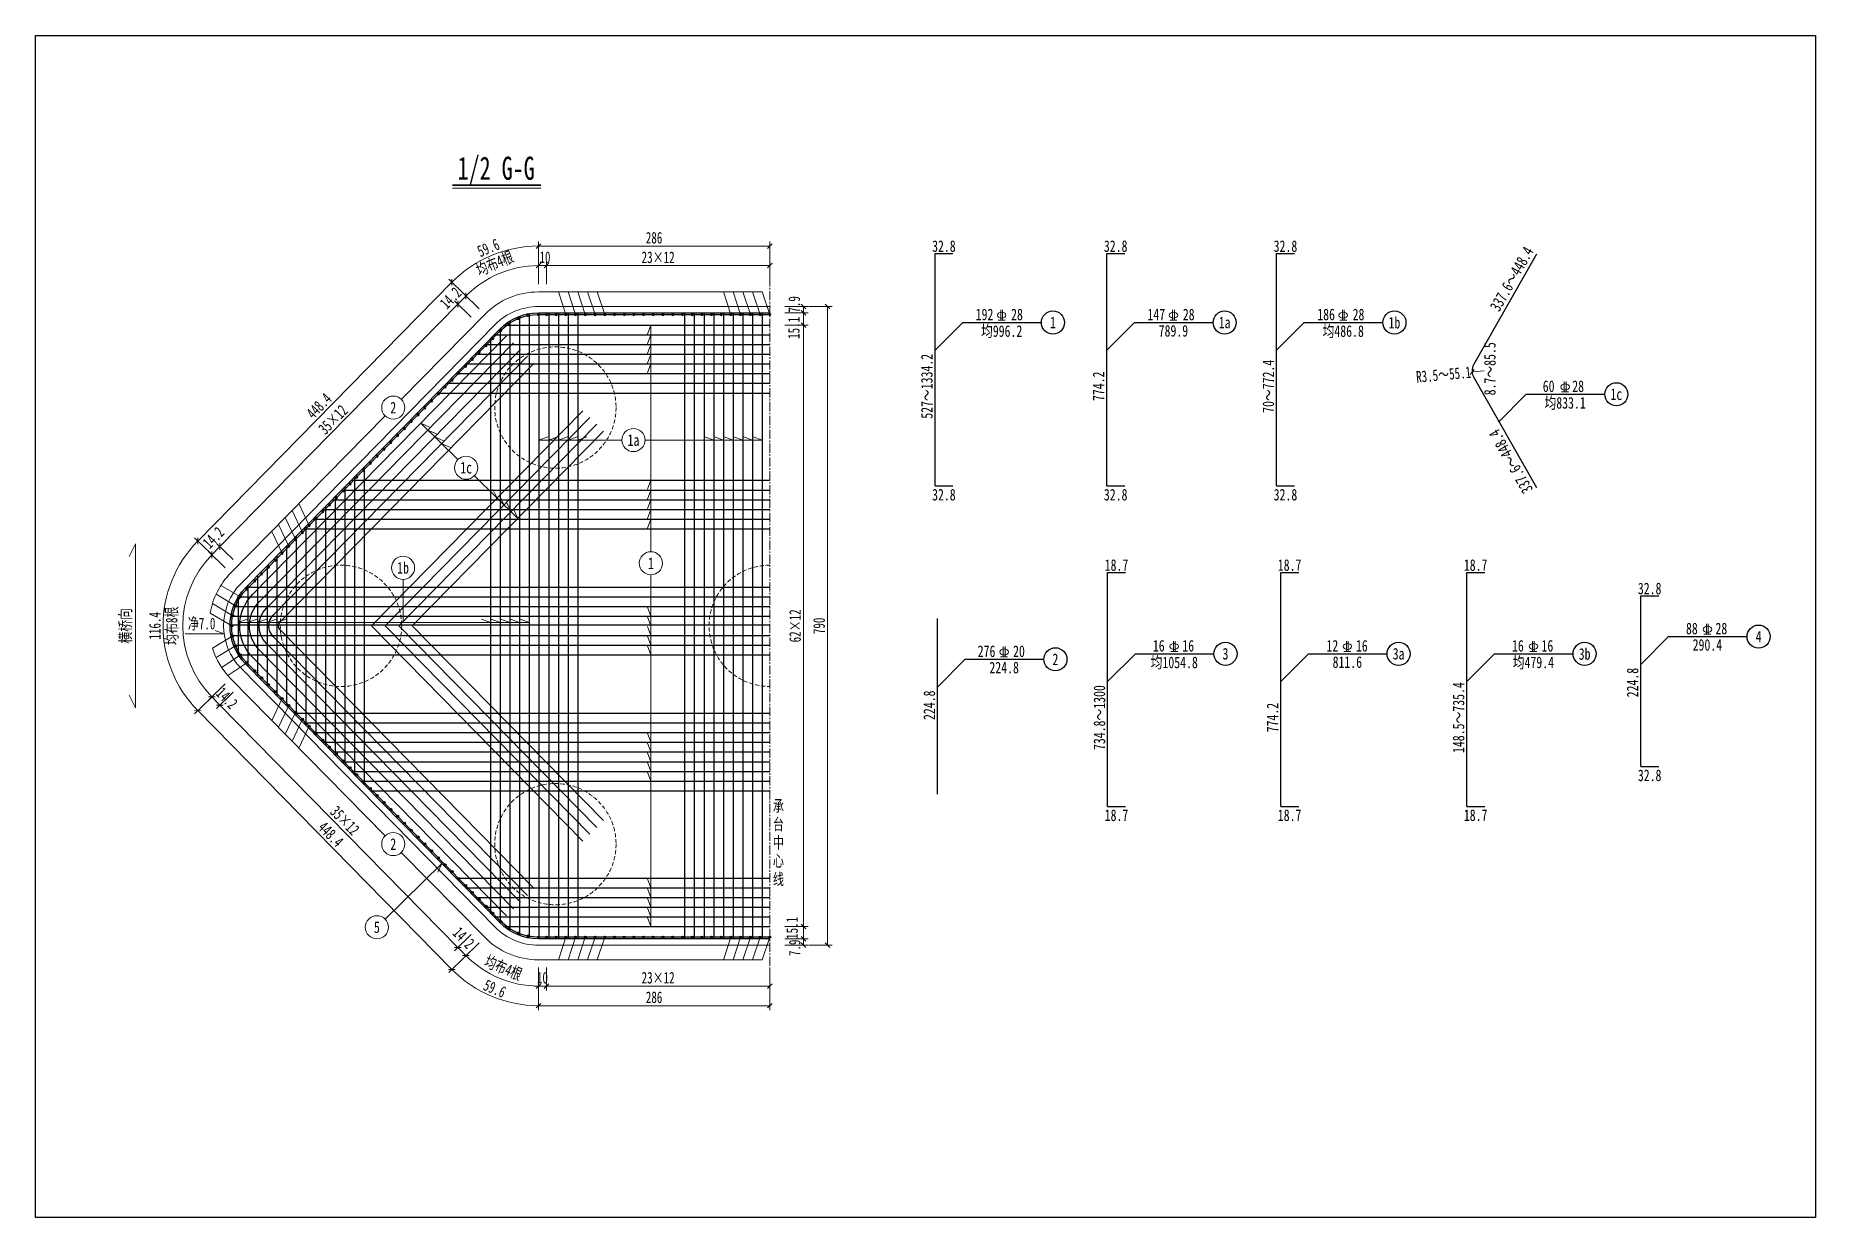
# Model space of a CAD drawing. Header units: millimetres. Extents: x 13990 to 22790, y 4334 to 8354.
# Drawn here: x 18390 to 20590, y 6892 to 8354 of the extents above; entities that cross this region are included whole.
import ezdxf
from ezdxf.enums import TextEntityAlignment as Align

# ---------------------------------------------------------------- set-up
doc = ezdxf.new("R2010")
doc.units = ezdxf.units.MM
doc.linetypes.add('CENTER2', pattern=[28.575, 19.05, -3.175, 3.175, -3.175])
doc.linetypes.add('DASHED', pattern=[0.75, 0.5, -0.25])
doc.layers.get('0').update_dxf_attribs({"lineweight": 15})
doc.layers.get('Defpoints').update_dxf_attribs({"color": 8})
for name, color, linetype, lineweight in [('中心线', 2, 'CENTER2', 15), ('尺寸标注', 4, 'Continuous', 13), ('文本', 7, 'Continuous', 15), ('标注', 4, 'Continuous', 13), ('标注线及字体', 2, 'Continuous', 15), ('细实线', 4, 'Continuous', 15), ('虚线', 7, 'DASHED', 15), ('钢筋', 1, 'Continuous', 30)]:
    doc.layers.add(name, color=color, linetype=linetype, lineweight=lineweight)
doc.styles.add('111', font='仿宋_GB2312.TTF', dxfattribs={"width": 0.7})
doc.styles.add('FS', font='', dxfattribs={"width": 0.75})
doc.styles.get('FS').set_extended_font_data('仿宋_GB2312')
doc.dimstyles.new('200', dxfattribs={"dimscale": 0, "dimtxt": 2.5, "dimasz": 1, "dimexe": 1, "dimexo": 1, "dimgap": 0.6, "dimtad": 1, "dimdec": 1, "dimdsep": 46, "dimtxsty": '111', "dimblk": 'OBLIQUE', "dimcen": 0, "dimclrd": 4, "dimclre": 4, "dimclrt": 4, "dimadec": 1, "dimazin": 2, "dimtfac": 1, "dimtdec": 0, "dimtix": 1, "dimtmove": 2, "dimatfit": 3, "dimfxl": 4, "dimfxlon": 1, "dimtolj": 1, "dimlwd": -1, "dimlwe": -1, "dimarcsym": 0})

msp = doc.modelspace()

# ---------------------------------------------------------------- texts
at = {"lineweight": 25, "style": 'FS', "width": 0.75}
for s, height, p in [('32.8', 14.286, (19512.69, 8093.24)), ('32.8', 14.286, (19725, 8093.24)), ('32.8', 14.286, (19934.87, 8093.24)), ('均996.2', 14.286, (19584.07, 7988.53)), ('1', 14.29, (19647.41, 7998.86)), ('789.9', 14.286, (19796.38, 7988.53)), ('1a', 14.286, (19859.72, 7998.86)), ('均486.8', 14.286, (20006.25, 7988.53)), ('1b', 14.286, (20069.59, 7998.86)), ('均833.1', 14.286, (20280.54, 7899.75)), ('1c', 14.286, (20343.89, 7910.09)), ('32.8', 14.286, (19512.69, 7785.84)), ('32.8', 14.286, (19725, 7785.84)), ('32.8', 14.286, (19934.87, 7785.84)), ('18.7', 14.286, (19726.01, 7698.78)), ('18.7', 14.286, (19940, 7698.78)), ('18.7', 14.286, (20169.96, 7698.78)), ('32.8', 14.286, (20385.05, 7669.84)), ('4', 14.29, (20519.77, 7610.39)), ('3', 14.29, (19860.73, 7589.1)), ('3a', 14.286, (20074.72, 7589.1)), ('3b', 14.286, (20304.67, 7589.1)), ('290.4', 14.286, (20456.43, 7600.05)), ('224.8', 14.286, (19587.15, 7571.99)), ('2', 14.29, (19650.49, 7582.32)), ('均1054.8', 14.286, (19797.39, 7578.77)), ('811.6', 14.286, (20011.38, 7578.77)), ('均479.4', 14.286, (20241.33, 7578.77)), ('32.8', 14.286, (20385.05, 7438.71)), ('18.7', 14.286, (19726.01, 7389.36)), ('18.7', 14.286, (19940, 7389.36)), ('18.7', 14.286, (20169.96, 7389.36))]:
    msp.add_text(s, height=height, dxfattribs=at).set_placement(p, align=Align.MIDDLE)
for s, height, rotation, p in [('337.6～448.4', 14.2857, 60.39555, (20214.57, 8052.74)), ('8.7～85.5', 14.286, 90, (20187.6, 7941.62)), ('527～1334.2', 14.286, 90, (19491.64, 7919.98)), ('70～772.4', 14.286, 90, (19913.83, 7919.98)), ('774.2', 14.286, 90, (19703.96, 7919.98)), ('337.6～448.4', 14.2857, 119.60445, (20213.49, 7827)), ('224.8', 14.286, 90, (20364, 7553.54)), ('734.8～1300', 14.286, 90, (19704.96, 7510.23)), ('148.5～735.4', 14.2857, 90, (20148.91, 7510.23)), ('224.8', 14.286, 90, (19494.72, 7525.48)), ('774.2', 14.286, 90, (19918.95, 7510.23))]:
    msp.add_text(s, height=height, rotation=rotation, dxfattribs=at).set_placement(p, align=Align.MIDDLE)
for s, p in [('192   28', (19551.98, 8001.72)), ('147   28', (19764.3, 8001.72)), ('186   28', (19974.17, 8001.72)), ('60   28', (20252.92, 7912.94)), ('88   28', (20429.94, 7613.25)), ('276   20', (19554.47, 7585.18)), ('16   16', (19770.97, 7591.96)), ('12   16', (19985.52, 7591.96)), ('16   16', (20214.92, 7591.96))]:
    msp.add_text(s, height=14.286, dxfattribs=at).set_placement(p)
at = {"layer": '文本', "color": 4, "style": 'FS', "width": 0.75}
for s, height, p in [('1c', 14.286, (18922.15, 7819.31)), ('5', 14.29, (18811.8, 7250.97))]:
    msp.add_text(s, height=height, dxfattribs=at).set_placement(p, align=Align.MIDDLE_CENTER)
at = {"layer": '标注线及字体', "color": 0, "style": '111', "width": 0.7}
msp.add_text('1/2 G-G', height=28.571, dxfattribs=at).set_placement((18959.19, 8187.39), align=Align.MIDDLE)

# ---------------------------------------------------------------- blocks, each defined once
blk = doc.blocks.new('三级钢')
at = {"color": 7, "lineweight": 18}
for p, q in [((-0.2, -1.13), (-0.2, 1.22)), ((0.2, -1.13), (0.2, 1.22)), ((-0.8, -1.13), (0.78, -1.13))]:
    blk.add_line(p, q, dxfattribs=at)
blk.add_ellipse((0, 0), major_axis=(0.966, 0), ratio=0.701732, dxfattribs=at)
blk = doc.blocks.new('gjdy')
at = {"lineweight": 25}
for p, q in [((0, 0), (6, 6)), ((6, 6), (23, 6))]:
    blk.add_line(p, q, dxfattribs=at)
blk.add_circle((25.5, 6), 2.5, dxfattribs=at)
at = {"xscale": 0.9600000000209548, "yscale": 0.9600000000209548, "zscale": 0.9600000000209548}
blk.add_blockref('三级钢', (14.42, 7.59), dxfattribs=at)
blk = doc.blocks.new('_Oblique')
at = {"color": 0, "linetype": 'ByBlock', "lineweight": -2}
blk.add_line((-0.5, -0.5), (0.5, 0.5), dxfattribs=at)
blk = doc.blocks.new('*D9')
at = {"color": 4}
for p in [(20180.7, 7939), (20165.6, 7937.7)]:
    blk.add_line(p, (20165.6, 7937.7), dxfattribs=at)
at = {"layer": 'Defpoints', "color": 0}
for p in [(20165.6, 7937.7), (20180.7, 7939)]:
    blk.add_point(p, dxfattribs=at)
at = {"color": 4, "xscale": 5.714285714285715, "yscale": 5.714285714285715, "zscale": 5.714285714285715, "rotation": 5.136005724224105}
blk.add_blockref('_Oblique', (20165.6, 7937.7), dxfattribs=at)
at = {"color": 4, "insert": (20130.3, 7934.5), "char_height": 14.286, "attachment_point": 5, "rotation": 5.136, "style": '111'}
blk.add_mtext('\\A1;R3.5～55.1', dxfattribs=at)
blk = doc.blocks.new('DJ 22')
at = {"layer": '钢筋'}
h = blk.add_hatch(color=256, dxfattribs=at)
h.dxf.hatch_style = 1
h.paths.add_polyline_path([(1.3, 0, 1), (-1.3, 0, 1)])
blk.add_circle((0, 0), 1.25, dxfattribs=at)
blk = doc.blocks.new('*D80')
at = {"color": 4}
for p, q in [((-276, 37.6), (-276, 66.2)), ((0, 37.6), (0, 66.2)), ((-276, 60.5), (0, 60.5))]:
    blk.add_line(p, q, dxfattribs=at)
at = {"layer": 'Defpoints', "color": 0}
for p in [(0, 60.5), (-276, 0), (0, 2.1)]:
    blk.add_point(p, dxfattribs=at)
at = {"color": 4, "xscale": 5.714285714285715, "yscale": 5.714285714285715, "zscale": 5.714285714285715, "rotation": 180}
blk.add_blockref('_Oblique', (-276, 60.5), dxfattribs=at)
at = {"color": 4, "xscale": 5.714285714285715, "yscale": 5.714285714285715, "zscale": 5.714285714285715}
blk.add_blockref('_Oblique', (0, 60.5), dxfattribs=at)
at = {"color": 4, "insert": (-138, 70.7), "char_height": 14.29, "attachment_point": 5, "style": '111'}
blk.add_mtext('\\A1;23×12', dxfattribs=at)
blk = doc.blocks.new('*D81')
at = {"color": 4}
for p, q in [((-286, 37.6), (-286, 66.2)), ((-276, 37.6), (-276, 66.2)), ((-276, 60.5), (-286, 60.5))]:
    blk.add_line(p, q, dxfattribs=at)
at = {"layer": 'Defpoints', "color": 0}
for p in [(-286, 60.5), (-276, 0), (-286, 0)]:
    blk.add_point(p, dxfattribs=at)
at = {"color": 4, "xscale": 5.714285714285715, "yscale": 5.714285714285715, "zscale": 5.714285714285715, "rotation": 180}
blk.add_blockref('_Oblique', (-286, 60.5), dxfattribs=at)
at = {"color": 4, "xscale": 5.714285714285715, "yscale": 5.714285714285715, "zscale": 5.714285714285715}
blk.add_blockref('_Oblique', (-276, 60.5), dxfattribs=at)
at = {"color": 4, "insert": (-277.9, 70.8), "char_height": 14.29, "attachment_point": 5, "style": '111'}
blk.add_mtext('\\A1;10', dxfattribs=at)
blk = doc.blocks.new('*D82')
at = {"color": 4}
for p, q in [((-286, 61.9), (-286, 90.4)), ((0, 61.9), (0, 90.4)), ((-286, 84.7), (0, 84.7))]:
    blk.add_line(p, q, dxfattribs=at)
at = {"layer": 'Defpoints', "color": 0}
for p in [(0, 84.7), (-286, 10), (0, 10)]:
    blk.add_point(p, dxfattribs=at)
at = {"color": 4, "xscale": 5.714285714285715, "yscale": 5.714285714285715, "zscale": 5.714285714285715, "rotation": 180}
blk.add_blockref('_Oblique', (-286, 84.7), dxfattribs=at)
at = {"color": 4, "xscale": 5.714285714285715, "yscale": 5.714285714285715, "zscale": 5.714285714285715}
blk.add_blockref('_Oblique', (0, 84.7), dxfattribs=at)
at = {"color": 4, "insert": (-143, 94.9), "char_height": 14.29, "attachment_point": 5, "style": '111'}
blk.add_mtext('\\A1;286', dxfattribs=at)
blk = doc.blocks.new('*D83')
at = {"color": 4}
for p, q in [((-286, 37.6), (-286, 66.2)), ((-359.2, 6.9), (-379.6, 26.9))]:
    blk.add_line(p, q, dxfattribs=at)
blk.add_arc((-286, -65), 125.5, 90, 135.5355, dxfattribs=at)
at = {"layer": 'Defpoints', "color": 0}
for p in [(-318.8, 56.1), (-286, 10), (-332.4, -19.5), (-286, -9.2), (-309.3, -42.1)]:
    blk.add_point(p, dxfattribs=at)
at = {"color": 4, "xscale": 5.714285714285715, "yscale": 5.714285714285715, "zscale": 5.714285714285715}
blk.add_blockref('_Oblique', (-286, 60.5), dxfattribs=at)
at = {"color": 4, "xscale": 5.714285714285715, "yscale": 5.714285714285715, "zscale": 5.714285714285715, "rotation": 225.5354589855622}
blk.add_blockref('_Oblique', (-375.6, 22.9), dxfattribs=at)
at = {"color": 4, "insert": (-339.6, 62.7), "char_height": 14.29, "attachment_point": 5, "rotation": 22.7677, "style": '111'}
blk.add_mtext('均布4根', dxfattribs=at)
blk = doc.blocks.new('*D84')
at = {"color": 4}
for p, q in [((-286, 61.9), (-286, 90.4)), ((-376.6, 23.9), (-396.9, 43.9))]:
    blk.add_line(p, q, dxfattribs=at)
blk.add_arc((-286, -65), 149.8, 90, 135.5355, dxfattribs=at)
at = {"layer": 'Defpoints', "color": 0}
for p in [(-286.7, 84.7), (-286, 10), (-332.4, -19.5), (-286, -9.2), (-309.3, -42.1)]:
    blk.add_point(p, dxfattribs=at)
at = {"color": 4, "xscale": 5.714285714285715, "yscale": 5.714285714285715, "zscale": 5.714285714285715}
blk.add_blockref('_Oblique', (-286, 84.7), dxfattribs=at)
at = {"color": 4, "xscale": 5.714285714285715, "yscale": 5.714285714285715, "zscale": 5.714285714285715, "rotation": 225.5354589855622}
blk.add_blockref('_Oblique', (-392.9, 39.9), dxfattribs=at)
at = {"color": 4, "insert": (-347.9, 82.5), "char_height": 14.29, "attachment_point": 5, "rotation": 22.7677, "style": '111'}
blk.add_mtext('59.6', dxfattribs=at)
blk = doc.blocks.new('*D85')
at = {"color": 4}
for p, q in [((-375.6, 22.9), (-385.5, 12.8)), ((-359.2, 6.9), (-379.6, 26.9)), ((-369.2, -3.2), (-389.6, 16.8))]:
    blk.add_line(p, q, dxfattribs=at)
at = {"layer": 'Defpoints', "color": 0}
for p in [(-385.5, 12.8), (-332.4, -19.5), (-342.3, -29.6)]:
    blk.add_point(p, dxfattribs=at)
at = {"color": 4, "xscale": 5.714285714285715, "yscale": 5.714285714285715, "zscale": 5.714285714285715}
for p, rotation in [((-375.6, 22.9), 45.53545898556084), ((-385.5, 12.8), 225.5354589855608)]:
    blk.add_blockref('_Oblique', p, dxfattribs=dict(at, rotation=rotation))
at = {"color": 4, "insert": (-394.4, 20.5), "char_height": 14.29, "attachment_point": 5, "rotation": 45.5355, "style": '111'}
blk.add_mtext('\\A1;14.2', dxfattribs=at)
blk = doc.blocks.new('*D86')
at = {"color": 4}
for p, q in [((-663.4, -303), (-683.8, -283)), ((-673.3, -313.1), (-693.7, -293.1)), ((-679.7, -287), (-689.6, -297.1))]:
    blk.add_line(p, q, dxfattribs=at)
at = {"layer": 'Defpoints', "color": 0}
for p in [(-689.6, -297.1), (-636.5, -329.4), (-646.5, -339.5)]:
    blk.add_point(p, dxfattribs=at)
at = {"color": 4, "xscale": 5.714285714285715, "yscale": 5.714285714285715, "zscale": 5.714285714285715}
for p, rotation in [((-679.7, -287), 45.53545898556084), ((-689.6, -297.1), 225.5354589855608)]:
    blk.add_blockref('_Oblique', p, dxfattribs=dict(at, rotation=rotation))
at = {"color": 4, "insert": (-687.7, -275.9), "char_height": 14.29, "attachment_point": 5, "rotation": 45.5355, "style": '111'}
blk.add_mtext('\\A1;14.2', dxfattribs=at)
blk = doc.blocks.new('*D87')
at = {"color": 4}
for p, q in [((-679.7, -287), (-385.5, 12.8)), ((-369.2, -3.2), (-389.6, 16.8)), ((-663.4, -303), (-683.8, -283))]:
    blk.add_line(p, q, dxfattribs=at)
at = {"layer": 'Defpoints', "color": 0}
for p in [(-385.5, 12.8), (-342.3, -29.6), (-636.5, -329.4)]:
    blk.add_point(p, dxfattribs=at)
at = {"color": 4, "xscale": 5.714285714285715, "yscale": 5.714285714285715, "zscale": 5.714285714285715}
for p, rotation in [((-385.5, 12.8), 45.53545898556116), ((-679.7, -287), 225.5354589855611)]:
    blk.add_blockref('_Oblique', p, dxfattribs=dict(at, rotation=rotation))
at = {"color": 4, "insert": (-539.9, -129.9), "char_height": 14.29, "attachment_point": 5, "rotation": 45.5355, "style": '111'}
blk.add_mtext('\\A1;35×12', dxfattribs=at)
blk = doc.blocks.new('*D88')
at = {"color": 4}
for p, q in [((-392.9, 39.9), (-706.9, -280.1)), ((-376.6, 23.9), (-396.9, 43.9)), ((-690.6, -296.1), (-711, -276.1))]:
    blk.add_line(p, q, dxfattribs=at)
at = {"layer": 'Defpoints', "color": 0}
for p in [(-339.5, -12.5), (-706.9, -280.1), (-653.6, -332.5)]:
    blk.add_point(p, dxfattribs=at)
at = {"color": 4, "xscale": 5.714285714285715, "yscale": 5.714285714285715, "zscale": 5.714285714285715}
for p, rotation in [((-392.9, 39.9), 45.53545898556391), ((-706.9, -280.1), 225.5354589855639)]:
    blk.add_blockref('_Oblique', p, dxfattribs=dict(at, rotation=rotation))
at = {"color": 4, "insert": (-557.2, -113), "char_height": 14.29, "attachment_point": 5, "rotation": 45.5355, "style": '111'}
blk.add_mtext('\\A1;448.4', dxfattribs=at)
blk = doc.blocks.new('*D89')
at = {"color": 4}
for p, q in [((-673.3, -313.1), (-693.7, -293.1)), ((-673.3, -456.9), (-693.7, -476.9))]:
    blk.add_line(p, q, dxfattribs=at)
blk.add_arc((-600.1, -385), 125.5, 135.5355, 224.4645, dxfattribs=at)
at = {"layer": 'Defpoints', "color": 0}
for p in [(-653.6, -332.5), (-721.4, -352.9), (-633.2, -352.5), (-633.2, -417.6), (-653.6, -437.6)]:
    blk.add_point(p, dxfattribs=at)
at = {"color": 4, "xscale": 5.714285714285715, "yscale": 5.714285714285715, "zscale": 5.714285714285715}
for p, rotation in [((-689.6, -297.1), 45.53545898556308), ((-689.6, -472.9), 314.4645410144369)]:
    blk.add_blockref('_Oblique', p, dxfattribs=dict(at, rotation=rotation))
at = {"color": 4, "insert": (-738.6, -385), "char_height": 14.286, "attachment_point": 5, "rotation": 90, "style": '111'}
blk.add_mtext('\\fFangSong_GB2312|b0|i0|c134|p49;均布8根', dxfattribs=at)
blk = doc.blocks.new('*D90')
at = {"color": 4}
for p, q in [((-690.6, -296.1), (-711, -276.1)), ((-690.6, -473.9), (-711, -493.9))]:
    blk.add_line(p, q, dxfattribs=at)
blk.add_arc((-600.1, -385), 149.8, 135.5355, 224.4645, dxfattribs=at)
at = {"layer": 'Defpoints', "color": 0}
for p in [(-744.8, -346.7), (-653.6, -332.5), (-633.2, -352.5), (-633.2, -417.6), (-653.6, -437.6)]:
    blk.add_point(p, dxfattribs=at)
at = {"color": 4, "xscale": 5.714285714285715, "yscale": 5.714285714285715, "zscale": 5.714285714285715}
for p, rotation in [((-706.9, -280.1), 45.53545898556308), ((-706.9, -489.9), 314.4645410144369)]:
    blk.add_blockref('_Oblique', p, dxfattribs=dict(at, rotation=rotation))
at = {"color": 4, "insert": (-760, -385), "char_height": 14.29, "attachment_point": 5, "rotation": 90, "style": '111'}
blk.add_mtext('116.4', dxfattribs=at)
blk = doc.blocks.new('*D91')
at = {"color": 4}
for p, q in [((-276, -807.7), (-276, -836.2)), ((0, -807.7), (0, -836.2)), ((-276, -830.5), (0, -830.5))]:
    blk.add_line(p, q, dxfattribs=at)
at = {"layer": 'Defpoints', "color": 0}
for p in [(-276, -770.1), (0, -772.1), (0, -830.5)]:
    blk.add_point(p, dxfattribs=at)
at = {"color": 4, "xscale": 5.714285714285715, "yscale": 5.714285714285715, "zscale": 5.714285714285715, "rotation": 180}
blk.add_blockref('_Oblique', (-276, -830.5), dxfattribs=at)
at = {"color": 4, "xscale": 5.714285714285715, "yscale": 5.714285714285715, "zscale": 5.714285714285715}
blk.add_blockref('_Oblique', (0, -830.5), dxfattribs=at)
at = {"color": 4, "insert": (-138, -820.3), "char_height": 14.29, "attachment_point": 5, "style": '111'}
blk.add_mtext('\\A1;23×12', dxfattribs=at)
blk = doc.blocks.new('*D92')
at = {"color": 4}
for p, q in [((-286, -807.7), (-286, -836.2)), ((-276, -807.7), (-276, -836.2)), ((-286, -830.5), (-291.7, -830.5)), ((-276, -830.5), (-286, -830.5)), ((-276, -830.5), (-270.3, -830.5))]:
    blk.add_line(p, q, dxfattribs=at)
at = {"layer": 'Defpoints', "color": 0}
for p in [(-286, -770.1), (-276, -770.1), (-286, -830.5)]:
    blk.add_point(p, dxfattribs=at)
at = {"color": 4, "xscale": 5.714285714285715, "yscale": 5.714285714285715, "zscale": 5.714285714285715}
blk.add_blockref('_Oblique', (-286, -830.5), dxfattribs=at)
at = {"color": 4, "xscale": 5.714285714285715, "yscale": 5.714285714285715, "zscale": 5.714285714285715, "rotation": 180}
blk.add_blockref('_Oblique', (-276, -830.5), dxfattribs=at)
at = {"color": 4, "insert": (-281, -820.3), "char_height": 14.29, "attachment_point": 5, "style": '111'}
blk.add_mtext('\\A1;10', dxfattribs=at)
blk = doc.blocks.new('*D93')
at = {"color": 4}
for p, q in [((-286, -831.9), (-286, -860.5)), ((0, -831.9), (0, -860.5)), ((-286, -854.8), (0, -854.8))]:
    blk.add_line(p, q, dxfattribs=at)
at = {"layer": 'Defpoints', "color": 0}
for p in [(-286, -780), (0, -780), (0, -854.8)]:
    blk.add_point(p, dxfattribs=at)
at = {"color": 4, "xscale": 5.714285714285715, "yscale": 5.714285714285715, "zscale": 5.714285714285715, "rotation": 180}
blk.add_blockref('_Oblique', (-286, -854.8), dxfattribs=at)
at = {"color": 4, "xscale": 5.714285714285715, "yscale": 5.714285714285715, "zscale": 5.714285714285715}
blk.add_blockref('_Oblique', (0, -854.8), dxfattribs=at)
at = {"color": 4, "insert": (-143, -844.5), "char_height": 14.29, "attachment_point": 5, "style": '111'}
blk.add_mtext('\\A1;286', dxfattribs=at)
blk = doc.blocks.new('*D94')
at = {"color": 4}
for p, q in [((-359.2, -776.9), (-379.6, -796.9)), ((-286, -807.7), (-286, -836.2))]:
    blk.add_line(p, q, dxfattribs=at)
blk.add_arc((-286, -705), 125.5, 224.4645, 270, dxfattribs=at)
at = {"layer": 'Defpoints', "color": 0}
for p in [(-309.3, -727.9), (-332.4, -750.6), (-286, -760.9), (-286, -780), (-318.8, -826.2)]:
    blk.add_point(p, dxfattribs=at)
at = {"color": 4, "xscale": 5.714285714285715, "yscale": 5.714285714285715, "zscale": 5.714285714285715, "rotation": 134.4645410144378}
blk.add_blockref('_Oblique', (-375.6, -792.9), dxfattribs=at)
at = {"color": 4, "xscale": 5.714285714285715, "yscale": 5.714285714285715, "zscale": 5.714285714285715}
blk.add_blockref('_Oblique', (-286, -830.5), dxfattribs=at)
at = {"color": 4, "insert": (-329.5, -808.7), "char_height": 14.29, "attachment_point": 5, "rotation": 337.2323, "style": '111'}
blk.add_mtext('均布4根', dxfattribs=at)
blk = doc.blocks.new('*D95')
at = {"color": 4}
for p, q in [((-376.6, -793.9), (-396.9, -813.9)), ((-286, -831.9), (-286, -860.5))]:
    blk.add_line(p, q, dxfattribs=at)
blk.add_arc((-286, -705), 149.8, 224.4645, 270, dxfattribs=at)
at = {"layer": 'Defpoints', "color": 0}
for p in [(-309.3, -727.9), (-332.4, -750.6), (-286, -760.9), (-286, -780), (-286.7, -854.8)]:
    blk.add_point(p, dxfattribs=at)
at = {"color": 4, "xscale": 5.714285714285715, "yscale": 5.714285714285715, "zscale": 5.714285714285715, "rotation": 134.4645410144378}
blk.add_blockref('_Oblique', (-392.9, -809.9), dxfattribs=at)
at = {"color": 4, "xscale": 5.714285714285715, "yscale": 5.714285714285715, "zscale": 5.714285714285715}
blk.add_blockref('_Oblique', (-286, -854.8), dxfattribs=at)
at = {"color": 4, "insert": (-340, -833.7), "char_height": 14.29, "attachment_point": 5, "rotation": 337.2323, "style": '111'}
blk.add_mtext('59.6', dxfattribs=at)
blk = doc.blocks.new('*D96')
at = {"color": 4}
for p, q in [((-369.2, -766.8), (-389.6, -786.8)), ((-375.6, -792.9), (-385.5, -782.8)), ((-359.2, -776.9), (-379.6, -796.9))]:
    blk.add_line(p, q, dxfattribs=at)
at = {"layer": 'Defpoints', "color": 0}
for p in [(-342.3, -740.4), (-332.4, -750.6), (-385.5, -782.8)]:
    blk.add_point(p, dxfattribs=at)
at = {"color": 4, "xscale": 5.714285714285715, "yscale": 5.714285714285715, "zscale": 5.714285714285715}
for p, rotation in [((-385.5, -782.8), 134.4645410144392), ((-375.6, -792.9), 314.4645410144391)]:
    blk.add_blockref('_Oblique', p, dxfattribs=dict(at, rotation=rotation))
at = {"color": 4, "insert": (-378.4, -770.9), "char_height": 14.29, "attachment_point": 5, "rotation": 314.4645, "style": '111'}
blk.add_mtext('\\A1;14.2', dxfattribs=at)
blk = doc.blocks.new('*D97')
at = {"color": 4}
for p, q in [((-673.3, -456.9), (-693.7, -476.9)), ((-679.7, -483.1), (-689.6, -472.9)), ((-663.4, -467.1), (-683.8, -487.1))]:
    blk.add_line(p, q, dxfattribs=at)
at = {"layer": 'Defpoints', "color": 0}
for p in [(-646.5, -430.6), (-636.5, -440.7), (-689.6, -472.9)]:
    blk.add_point(p, dxfattribs=at)
at = {"color": 4, "xscale": 5.714285714285715, "yscale": 5.714285714285715, "zscale": 5.714285714285715}
for p, rotation in [((-689.6, -472.9), 134.4645410144392), ((-679.7, -483.1), 314.4645410144391)]:
    blk.add_blockref('_Oblique', p, dxfattribs=dict(at, rotation=rotation))
at = {"color": 4, "insert": (-671, -474.5), "char_height": 14.29, "attachment_point": 5, "rotation": 314.4645, "style": '111'}
blk.add_mtext('\\A1;14.2', dxfattribs=at)
blk = doc.blocks.new('*D98')
at = {"color": 4}
for p, q in [((-663.4, -467.1), (-683.8, -487.1)), ((-679.7, -483.1), (-385.5, -782.8)), ((-369.2, -766.8), (-389.6, -786.8))]:
    blk.add_line(p, q, dxfattribs=at)
at = {"layer": 'Defpoints', "color": 0}
for p in [(-636.5, -440.7), (-342.3, -740.4), (-385.5, -782.8)]:
    blk.add_point(p, dxfattribs=at)
at = {"color": 4, "xscale": 5.714285714285715, "yscale": 5.714285714285715, "zscale": 5.714285714285715}
for p, rotation in [((-679.7, -483.1), 134.4645410144389), ((-385.5, -782.8), 314.4645410144389)]:
    blk.add_blockref('_Oblique', p, dxfattribs=dict(at, rotation=rotation))
at = {"color": 4, "insert": (-525.3, -625.8), "char_height": 14.29, "attachment_point": 5, "rotation": 314.4645, "style": '111'}
blk.add_mtext('\\A1;35×12', dxfattribs=at)
blk = doc.blocks.new('*D99')
at = {"color": 4}
for p, q in [((-690.6, -473.9), (-711, -493.9)), ((-392.9, -809.9), (-706.9, -489.9)), ((-376.6, -793.9), (-396.9, -813.9))]:
    blk.add_line(p, q, dxfattribs=at)
at = {"layer": 'Defpoints', "color": 0}
for p in [(-653.6, -437.6), (-706.9, -489.9), (-339.5, -757.6)]:
    blk.add_point(p, dxfattribs=at)
at = {"color": 4, "xscale": 5.714285714285715, "yscale": 5.714285714285715, "zscale": 5.714285714285715}
for p, rotation in [((-706.9, -489.9), 134.4645410144361), ((-392.9, -809.9), 314.4645410144361)]:
    blk.add_blockref('_Oblique', p, dxfattribs=dict(at, rotation=rotation))
at = {"color": 4, "insert": (-542.6, -642.8), "char_height": 14.29, "attachment_point": 5, "rotation": 314.4645, "style": '111'}
blk.add_mtext('\\A1;448.4', dxfattribs=at)
blk = doc.blocks.new('面层')
at = {"layer": '尺寸标注'}
for centre in [(-159.2, -157.3), (-444, -315.3), (-137.7, -309.7)]:
    blk.add_circle(centre, 14.3, dxfattribs=at)
at = {"layer": '标注'}
for p, q in [((-137.7, -15.1), (-141.9, -26.2)), ((-137.7, -27.1), (-141.9, -38.2)), ((-137.7, -39.1), (-141.9, -50.2)), ((-137.7, -51.1), (-141.9, -62.2)), ((-137.7, -63.1), (-141.9, -74.2)), ((-276, -157.3), (-264.9, -153.2)), ((-264, -157.3), (-252.9, -153.2)), ((-252, -157.3), (-240.9, -153.2)), ((-240, -157.3), (-228.9, -153.2)), ((-228, -157.3), (-216.9, -153.2)), ((-60, -157.3), (-71.1, -153.2)), ((-48, -157.3), (-59.1, -153.2)), ((-36, -157.3), (-47.1, -153.2)), ((-24, -157.3), (-35.1, -153.2)), ((-12, -157.3), (-23.1, -153.2)), ((0, -157.3), (-11.1, -153.2)), ((-137.7, -207.1), (-141.9, -218.2)), ((-137.7, -219.1), (-141.9, -230.2)), ((-137.7, -231.1), (-141.9, -242.2)), ((-137.7, -243.1), (-141.9, -254.2)), ((-137.7, -255.1), (-141.9, -266.2)), ((-137.7, -375.1), (-141.9, -364)), ((-648, -382.8), (-636.9, -378.7)), ((-636, -382.8), (-624.9, -378.7)), ((-624, -382.8), (-612.9, -378.7)), ((-612, -382.8), (-600.9, -378.7)), ((-600, -382.8), (-588.9, -378.7)), ((-336, -382.8), (-347.1, -378.7)), ((-324, -382.8), (-335.1, -378.7)), ((-312, -382.8), (-323.1, -378.7)), ((-300, -382.8), (-311.1, -378.7)), ((-288, -382.8), (-299.1, -378.7)), ((-137.7, -387.1), (-141.9, -376)), ((-137.7, -399.1), (-141.9, -388)), ((-137.7, -411.1), (-141.9, -400)), ((-137.7, -423.1), (-141.9, -412)), ((-137.7, -531.1), (-141.9, -520)), ((-137.7, -543.1), (-141.9, -532)), ((-137.7, -555.1), (-141.9, -544)), ((-137.7, -567.1), (-141.9, -556)), ((-137.7, -579.1), (-141.9, -568)), ((-137.7, -711.1), (-141.9, -700)), ((-137.7, -723.1), (-141.9, -712)), ((-137.7, -735.1), (-141.9, -724)), ((-137.7, -747.1), (-141.9, -736)), ((-137.7, -759.1), (-141.9, -748))]:
    blk.add_line(p, q, dxfattribs=at)
at = {"layer": '细实线'}
for p, q in [((-137.7, -15.1), (-137.7, -295.4)), ((-173.5, -157.3), (-276, -157.3)), ((0, -157.3), (-144.9, -157.3)), ((-444, -382.8), (-444, -329.6)), ((-137.7, -323.9), (-137.7, -759.1)), ((-288, -382.8), (-648, -382.8))]:
    blk.add_line(p, q, dxfattribs=at)
at = {"layer": '钢筋'}
for p, q in [((-276, 0), (-276, -774.2)), ((-264, 0), (-264, -774.2)), ((-252, 0), (-252, -774.2)), ((-240, 0), (-240, -774.2)), ((-228, 0), (-228, -774.2)), ((-96, 0), (-96, -774.2)), ((-84, 0), (-84, -774.2)), ((-72, 0), (-72, -774.2)), ((-60, 0), (-60, -774.2)), ((-48, 0), (-48, -774.2)), ((-36, 0), (-36, -774.2)), ((-24, 0), (-24, -774.2)), ((-12, 0), (-12, -774.2)), ((0, 0), (0, -774.2)), ((-324, -19.5), (-324, -754.6)), ((-319.7, -15.1), (9.3, -15.1)), ((-312, -10), (-312, -764.1)), ((-300, -4.2), (-300, -770)), ((-288, -1), (-288, -773.2)), ((-343.2, -39.1), (9.3, -39.1)), ((-336, -31.7), (-336, -742.4)), ((-331.4, -27.1), (9.3, -27.1)), ((-366.8, -63.1), (9.3, -63.1)), ((-355, -51.1), (9.3, -51.1)), ((-390.3, -87.1), (9.3, -87.1)), ((-378.5, -75.1), (9.3, -75.1)), ((-402.1, -99.1), (9.3, -99.1)), ((-492, -190.7), (-492, -583.5)), ((-519.9, -219.1), (9.3, -219.1)), ((-516, -215.1), (-516, -559)), ((-508.1, -207.1), (9.3, -207.1)), ((-504, -202.9), (-504, -571.3)), ((-540, -239.6), (-540, -534.6)), ((-531.7, -231.1), (9.3, -231.1)), ((-528, -227.4), (-528, -546.8)), ((-555.2, -255.1), (9.3, -255.1)), ((-552, -251.8), (-552, -522.4)), ((-543.4, -243.1), (9.3, -243.1)), ((-576, -276.3), (-576, -497.9)), ((-567, -267.1), (9.3, -267.1)), ((-564, -264), (-564, -510.1)), ((-600, -300.7), (-600, -473.4)), ((-588, -288.5), (-588, -485.7)), ((-624, -325.2), (-624, -449)), ((-612, -312.9), (-612, -461.2)), ((-649, -351.1), (9.3, -351.1)), ((-637.7, -339.1), (9.3, -339.1)), ((-636, -337.4), (-636, -436.8)), ((-654.4, -363.1), (9.3, -363.1)), ((-648, -352.1), (-648, -424.5)), ((-657.8, -385.8), (9.3, -385.8)), ((-657.2, -375.1), (9.3, -375.1)), ((-656.2, -399.1), (9.3, -399.1)), ((-652.3, -411.1), (9.3, -411.1)), ((-645.6, -423.1), (9.3, -423.1)), ((-578.8, -495.1), (9.3, -495.1)), ((-567, -507.1), (9.3, -507.1)), ((-555.2, -519.1), (9.3, -519.1)), ((-543.4, -531.1), (9.3, -531.1)), ((-529, -543.1), (9.3, -543.1)), ((-519.9, -555.1), (9.3, -555.1)), ((-508.1, -567.1), (9.3, -567.1)), ((-496.3, -579.1), (9.3, -579.1)), ((-484.5, -591.1), (9.3, -591.1)), ((-378.5, -699.1), (9.3, -699.1)), ((-366.8, -711.1), (9.3, -711.1)), ((-355, -723.1), (9.3, -723.1)), ((-343.2, -735.1), (9.3, -735.1)), ((-331.4, -747.1), (9.3, -747.1)), ((-319.7, -759.1), (9.3, -759.1))]:
    blk.add_line(p, q, dxfattribs=at)
at = {"layer": '文本', "color": 4, "style": 'FS', "width": 0.75}
for s, height, p in [('1a', 14.29, (-159.2, -157.3)), ('1b', 14.29, (-444, -315.3)), ('1', 14.3, (-137.7, -309.7))]:
    blk.add_text(s, height=height, dxfattribs=at).set_placement(p, align=Align.MIDDLE_CENTER)
blk = doc.blocks.new('*D65')
at = {"color": 4}
for p, q in [((19316.2, 8018.7), (19344.8, 8018.7)), ((19316.2, 8010.8), (19344.8, 8010.8)), ((19339.1, 8018.7), (19339.1, 8010.8))]:
    blk.add_line(p, q, dxfattribs=at)
at = {"layer": 'Defpoints', "color": 0}
for p in [(19297.4, 8018.7), (19297.4, 8010.8), (19339.1, 8010.8)]:
    blk.add_point(p, dxfattribs=at)
at = {"color": 4, "xscale": 5.714285714285715, "yscale": 5.714285714285715, "zscale": 5.714285714285715}
for p, rotation in [((19339.1, 8018.7), 90), ((19339.1, 8010.8), 270)]:
    blk.add_blockref('_Oblique', p, dxfattribs=dict(at, rotation=rotation))
at = {"color": 4, "insert": (19327.7, 8021.3), "char_height": 14.29, "attachment_point": 5, "rotation": 90, "style": '111'}
blk.add_mtext('\\A1;7.9', dxfattribs=at)
blk = doc.blocks.new('*D66')
at = {"color": 4}
for p, q in [((19316.2, 8010.8), (19344.8, 8010.8)), ((19339.1, 8010.8), (19339.1, 7995.7)), ((19316.2, 7995.7), (19344.8, 7995.7))]:
    blk.add_line(p, q, dxfattribs=at)
at = {"layer": 'Defpoints', "color": 0}
for p in [(19297.4, 8010.8), (19297.4, 7995.7), (19339.1, 7995.7)]:
    blk.add_point(p, dxfattribs=at)
at = {"color": 4, "xscale": 5.714285714285715, "yscale": 5.714285714285715, "zscale": 5.714285714285715}
for p, rotation in [((19339.1, 8010.8), 90), ((19339.1, 7995.7), 270)]:
    blk.add_blockref('_Oblique', p, dxfattribs=dict(at, rotation=rotation))
at = {"color": 4, "insert": (19327.3, 7992.2), "char_height": 14.29, "attachment_point": 5, "rotation": 90, "style": '111'}
blk.add_mtext('\\A1;15.1', dxfattribs=at)
blk = doc.blocks.new('*D67')
at = {"color": 4}
for p, q in [((19316.2, 7995.7), (19344.8, 7995.7)), ((19339.1, 7995.7), (19339.1, 7251.7)), ((19316.2, 7251.7), (19344.8, 7251.7))]:
    blk.add_line(p, q, dxfattribs=at)
at = {"layer": 'Defpoints', "color": 0}
for p in [(19297.4, 7995.7), (19297.4, 7251.7), (19339.1, 7251.7)]:
    blk.add_point(p, dxfattribs=at)
at = {"color": 4, "xscale": 5.714285714285715, "yscale": 5.714285714285715, "zscale": 5.714285714285715}
for p, rotation in [((19339.1, 7995.7), 90), ((19339.1, 7251.7), 270)]:
    blk.add_blockref('_Oblique', p, dxfattribs=dict(at, rotation=rotation))
at = {"color": 4, "insert": (19328.8, 7623.7), "char_height": 14.29, "attachment_point": 5, "rotation": 90, "style": '111'}
blk.add_mtext('\\A1;62×12', dxfattribs=at)
blk = doc.blocks.new('*D68')
at = {"color": 4}
for p, q in [((19345.8, 8018.7), (19374.4, 8018.7)), ((19368.7, 7228.7), (19368.7, 8018.7)), ((19345.8, 7228.7), (19374.4, 7228.7))]:
    blk.add_line(p, q, dxfattribs=at)
at = {"layer": 'Defpoints', "color": 0}
for p in [(19297.4, 8018.7), (19368.7, 8018.7), (19297.4, 7228.7)]:
    blk.add_point(p, dxfattribs=at)
at = {"color": 4, "xscale": 5.714285714285715, "yscale": 5.714285714285715, "zscale": 5.714285714285715}
for p, rotation in [((19368.7, 8018.7), 90), ((19368.7, 7228.7), 270)]:
    blk.add_blockref('_Oblique', p, dxfattribs=dict(at, rotation=rotation))
at = {"color": 4, "insert": (19358.5, 7623.7), "char_height": 14.29, "attachment_point": 5, "rotation": 90, "style": '111'}
blk.add_mtext('\\A1;790', dxfattribs=at)
blk = doc.blocks.new('*D69')
at = {"color": 4}
for p, q in [((19316.2, 7251.7), (19344.8, 7251.7)), ((19339.1, 7251.7), (19339.1, 7236.6)), ((19316.2, 7236.6), (19344.8, 7236.6))]:
    blk.add_line(p, q, dxfattribs=at)
at = {"layer": 'Defpoints', "color": 0}
for p in [(19297.4, 7251.7), (19297.4, 7236.6), (19339.1, 7236.6)]:
    blk.add_point(p, dxfattribs=at)
at = {"color": 4, "xscale": 5.714285714285715, "yscale": 5.714285714285715, "zscale": 5.714285714285715}
for p, rotation in [((19339.1, 7251.7), 90), ((19339.1, 7236.6), 270)]:
    blk.add_blockref('_Oblique', p, dxfattribs=dict(at, rotation=rotation))
at = {"color": 4, "insert": (19325.1, 7250.1), "char_height": 14.29, "attachment_point": 5, "rotation": 90, "style": '111'}
blk.add_mtext('\\A1;15.1', dxfattribs=at)
blk = doc.blocks.new('*D70')
at = {"color": 4}
for p, q in [((19316.2, 7236.6), (19344.8, 7236.6)), ((19316.2, 7228.7), (19344.8, 7228.7)), ((19339.1, 7236.6), (19339.1, 7228.7))]:
    blk.add_line(p, q, dxfattribs=at)
at = {"layer": 'Defpoints', "color": 0}
for p in [(19297.4, 7236.6), (19297.4, 7228.7), (19339.1, 7228.7)]:
    blk.add_point(p, dxfattribs=at)
at = {"color": 4, "xscale": 5.714285714285715, "yscale": 5.714285714285715, "zscale": 5.714285714285715}
for p, rotation in [((19339.1, 7236.6), 90), ((19339.1, 7228.7), 270)]:
    blk.add_blockref('_Oblique', p, dxfattribs=dict(at, rotation=rotation))
at = {"color": 4, "insert": (19328.3, 7225.5), "char_height": 14.29, "attachment_point": 5, "rotation": 90, "style": '111'}
blk.add_mtext('\\A1;7.9', dxfattribs=at)
blk = doc.blocks.new('面层钢筋')
at = {"layer": 'Defpoints'}
blk.add_lwpolyline([(0, -770.05), (-285.98, -770.05, -0.2013423), (-332.39, -750.57), (-646.47, -430.57, -0.4087496), (-646.47, -339.48), (-332.39, -19.48, -0.2013423), (-285.98, 0), (0, 0)], format="xyb", dxfattribs=at)
at = {"layer": '中心线', "ltscale": 0.6}
blk.add_line((0, 46.18), (0, -806.97), dxfattribs=at)
at = {"layer": '尺寸标注'}
for centre in [(-465.44, -115.1), (-465.44, -654.95)]:
    blk.add_circle(centre, 14.29, dxfattribs=at)
at = {"layer": '标注'}
for p, q in [((-674.42, -394.78), (-722.44, -394.78)), ((-685.53, -390.67), (-674.42, -394.78))]:
    blk.add_line(p, q, dxfattribs=at)
at = {"layer": '细实线'}
for p, q in [((-252, 0), (-261.24, 27.97)), ((-240, 0), (-249.24, 27.97)), ((-228, 0), (-237.24, 27.97)), ((-216, 0), (-225.24, 27.97)), ((-204, 0), (-213.24, 27.97)), ((-48, 0), (-57.24, 27.97)), ((-36, 0), (-45.24, 27.97)), ((-24, 0), (-33.24, 27.97)), ((-12, 0), (-21.24, 27.97)), ((0, 0), (-9.24, 27.97)), ((-569.28, -260.84), (-582.03, -233.89)), ((-594.5, -286.53), (-607.25, -259.58)), ((-586.09, -277.97), (-598.84, -251.02)), ((-577.69, -269.4), (-590.44, -242.45)), ((-791.69, -299.16), (-784.01, -283.79)), ((-784.01, -283.79), (-784.01, -486.26)), ((-602.91, -295.09), (-615.65, -268.15)), ((-660.25, -360.42), (-684.47, -345.99)), ((-654.38, -349.28), (-678.43, -334.95)), ((-665.08, -385.03), (-691.7, -369.17)), ((-663.86, -372.49), (-688.91, -357.57)), ((-663.86, -397.56), (-688.91, -412.48)), ((-660.25, -409.63), (-684.47, -424.06)), ((-654.38, -420.77), (-677.45, -436.6)), ((-646.47, -430.57), (-669.78, -446.57)), ((-791.69, -470.89), (-784.01, -486.26)), ((-602.91, -474.96), (-615.65, -501.9)), ((-594.5, -483.52), (-607.25, -510.47)), ((-586.09, -492.08), (-598.84, -519.03)), ((-577.69, -500.65), (-590.44, -527.6)), ((-569.28, -509.21), (-582.03, -536.16)), ((-252, -770.05), (-261.24, -798.03)), ((-240, -770.05), (-249.24, -798.03)), ((-228, -770.05), (-237.24, -798.03)), ((-216, -770.05), (-225.24, -798.03)), ((-204, -770.05), (-213.24, -798.03)), ((-48, -770.05), (-57.24, -798.03)), ((-36, -770.05), (-45.24, -798.03)), ((-24, -770.05), (-33.24, -798.03)), ((-12, -770.05), (-21.24, -798.03)), ((0, -770.05), (-9.24, -798.03))]:
    blk.add_line(p, q, dxfattribs=at)
for points in [[(-455.44, -104.9), (-352.36, 0.12, -0.2013423), (-285.98, 27.97), (-9.24, 27.97)], [(-691.7, -369.17, -0.1523457), (-666.43, -319.88), (-475.45, -125.3)], [(-475.45, -644.75), (-666.43, -450.17, -0.1196468), (-688.91, -412.48)], [(-9.24, -798.03), (-285.98, -798.03, -0.2013423), (-352.36, -770.17), (-455.44, -665.15)]]:
    blk.add_lwpolyline(points, format="xyb", dxfattribs=at)
at = {"layer": '钢筋'}
blk.add_lwpolyline([(0, -772.11), (-285.98, -772.11, -0.2013423), (-333.86, -752.01), (-647.93, -432.01, -0.4087496), (-647.93, -338.04), (-333.86, -18.04, -0.2013423), (-285.98, 2.05), (0, 2.05)], format="xyb", dxfattribs=at)
for p, rotation in [((-298.82, -1.28), 191.383864746391), ((-322.49, -11.21), 214.151594239177), ((-311.15, -5.07), 202.767729492784), ((-654.38, -349.28), 236.6515942391754), ((-663.86, -372.49), 258.8838647463926), ((-660.25, -360.42), 247.7677294927831), ((-665.08, -385.03), 270), ((-663.86, -397.56), 281.1161352536074), ((-660.25, -409.63), 292.2322705072169), ((-654.38, -420.77), 303.3484057608246)]:
    blk.add_blockref('DJ 22', p, dxfattribs=dict(rotation=rotation))
at = {"xscale": -1}
for p, rotation in [((-285.98, 0), 180), ((-276, 0), 180), ((-264, 0), 180), ((-252, 0), 180), ((-240, 0), 180), ((-228, 0), 180), ((-216, 0), 180), ((-204, 0), 180), ((-192, 0), 180), ((-180, 0), 180), ((-168, 0), 180), ((-156, 0), 180), ((-144, 0), 180), ((-132, 0), 180), ((-120, 0), 180), ((-108, 0), 180), ((-96, 0), 180), ((-84, 0), 180), ((-72, 0), 180), ((-60, 0), 180), ((-48, 0), 180), ((-36, 0), 180), ((-24, 0), 180), ((-12, 0), 180), ((0, 0), 180), ((-332.39, -19.48), 180), ((-350.74, -38.17), 180), ((-342.33, -29.6), 180), ((-375.95, -63.86), 180), ((-367.55, -55.3), 180), ((-359.14, -46.73), 180), ((-392.76, -80.99), 180), ((-384.36, -72.42), 180), ((-417.98, -106.68), 180), ((-409.58, -98.12), 180), ((-401.17, -89.55), 180), ((-443.2, -132.37), 180), ((-434.79, -123.81), 180), ((-426.39, -115.25), 180), ((-460.01, -149.5), 180), ((-451.6, -140.94), 180), ((-485.23, -175.19), 180), ((-476.82, -166.63), 180), ((-468.42, -158.07), 180), ((-502.04, -192.32), 180), ((-493.63, -183.76), 180), ((-527.25, -218.02), 180), ((-518.85, -209.45), 180), ((-510.44, -200.89), 180), ((-544.07, -235.14), 180), ((-535.66, -226.58), 180), ((-569.28, -260.84), 180), ((-560.88, -252.27), 180), ((-552.47, -243.71), 180), ((-594.5, -286.53), 180), ((-586.09, -277.97), 180), ((-577.69, -269.4), 180), ((-611.31, -303.66), 180), ((-602.91, -295.09), 180), ((-636.53, -329.35), 180), ((-628.12, -320.79), 180), ((-619.72, -312.22), 180), ((-646.47, -339.48), 180), ((-322.49, -758.84), 325.848405760823), ((-311.15, -764.98), 337.232270507216), ((-298.82, -768.77), 348.6161352536089)]:
    blk.add_blockref('DJ 22', p, dxfattribs=dict(at, rotation=rotation))
for p in [(-646.47, -430.57), (-636.53, -440.7), (-628.12, -449.26), (-619.72, -457.83), (-611.31, -466.39), (-602.91, -474.96), (-594.5, -483.52), (-586.09, -492.08), (-577.69, -500.65), (-569.28, -509.21), (-560.88, -517.78), (-552.47, -526.34), (-544.07, -534.91), (-535.66, -543.47), (-527.25, -552.03), (-518.85, -560.6), (-510.44, -569.16), (-502.04, -577.73), (-493.63, -586.29), (-485.23, -594.86), (-476.82, -603.42), (-468.42, -611.98), (-460.01, -620.55), (-451.6, -629.11), (-443.2, -637.68), (-434.79, -646.24), (-426.39, -654.8), (-417.98, -663.37), (-409.58, -671.93), (-401.17, -680.5), (-392.76, -689.06), (-384.36, -697.63), (-375.95, -706.19), (-367.55, -714.75), (-359.14, -723.32), (-350.74, -731.88), (-342.33, -740.45), (-332.39, -750.57), (-285.98, -770.05), (-276, -770.05), (-264, -770.05), (-252, -770.05), (-240, -770.05), (-228, -770.05), (-216, -770.05), (-204, -770.05), (-192, -770.05), (-180, -770.05), (-168, -770.05), (-156, -770.05), (-144, -770.05), (-132, -770.05), (-120, -770.05), (-108, -770.05), (-96, -770.05), (-84, -770.05), (-72, -770.05), (-60, -770.05), (-48, -770.05), (-36, -770.05), (-24, -770.05), (-12, -770.05), (0, -770.05)]:
    blk.add_blockref('DJ 22', p)
at = {"color": 4, "style": '111', "width": 0.7}
blk.add_text('净7.0', height=14.286, dxfattribs=at).set_placement((-702.28, -381.9), align=Align.MIDDLE)
for s, p in [('承', (3.88, -614.88)), ('台', (3.88, -637.52)), ('中', (3.88, -660.16)), ('心', (3.88, -682.8)), ('线', (3.88, -705.43))]:
    blk.add_text(s, height=14.29, dxfattribs=at).set_placement(p)
at = {"layer": '文本', "color": 4, "style": 'FS', "width": 0.75}
for p in [(-465.44, -115.1), (-465.44, -654.95)]:
    blk.add_text('2', height=14.29, dxfattribs=at).set_placement(p, align=Align.MIDDLE_CENTER)
blk.add_text('横桥向', height=14.286, rotation=90, dxfattribs=at).set_placement((-796.62, -385.03), align=Align.MIDDLE_CENTER)
for base, line1, line2, text, picture, middle in [((-286.71, 84.73), ((-309.3, -42.14), (-332.39, -19.48)), ((-285.98, 9.97), (-285.98, -9.15)), '59.6', '*D84', (-347.9, 82.49)), ((-318.85, 56.1), ((-309.3, -42.14), (-332.39, -19.48)), ((-285.98, 9.97), (-285.98, -9.15)), '均布4根', '*D83', (-339.6, 62.73)), ((-744.83, -346.72), ((-633.22, -352.48), (-653.59, -332.49)), ((-633.22, -417.57), (-653.59, -437.56)), '116.4', '*D90', (-760.04, -385.02)), ((-721.39, -352.92), ((-633.22, -417.57), (-653.59, -437.56)), ((-633.22, -352.48), (-653.59, -332.49)), '\\fFangSong_GB2312|b0|i0|c134|p49;均布8根', '*D89', (-738.61, -385.02)), ((-286.71, -854.78), ((-309.3, -727.91), (-332.39, -750.57)), ((-285.98, -780.02), (-285.98, -760.9)), '59.6', '*D95', (-339.98, -833.69)), ((-318.85, -826.15), ((-309.3, -727.91), (-332.39, -750.57)), ((-285.98, -780.02), (-285.98, -760.9)), '均布4根', '*D94', (-329.51, -808.73))]:
    dim = blk.add_angular_dim_2l(base=base, line1=line1, line2=line2, text=text, dimstyle='200', override={"dimscale": 5.714286, "dimtxsty": '111', "dimblk": 'Oblique'})
    dim.commit()
    dim.dimension.update_dxf_attribs({"geometry": picture, "text_midpoint": middle})
for base, p1, p2, override, picture, middle in [((0, 84.72), (-285.98, 9.97), (0, 9.97), {"dimscale": 5.714286, "dimtxsty": '111', "dimblk": 'Oblique'}, '*D82', (-142.99, 94.94)), ((-285.98, -830.53), (-276, -770.05), (-285.98, -770.05), {"dimscale": 5.714286, "dimblk": 'Oblique'}, '*D92', (-280.99, -820.31)), ((0, -854.77), (-285.98, -780.02), (0, -780.02), {"dimscale": 5.714286, "dimtxsty": '111', "dimblk": 'Oblique'}, '*D93', (-142.99, -844.54))]:
    dim = blk.add_linear_dim(base=base, p1=p1, p2=p2, dimstyle='200', override=override)
    dim.commit()
    dim.dimension.update_dxf_attribs({"geometry": picture, "text_midpoint": middle})
dim = blk.add_linear_dim(base=(-285.98, 60.48), p1=(-276, 0), p2=(-285.98, 0), dimstyle='200', override={"dimscale": 5.714286, "dimblk": 'Oblique'})
dim.commit()
dim.dimension.update_dxf_attribs({"geometry": '*D81', "text_midpoint": (-277.86, 70.8), "dimtype": 160})
for base, p1, p2, picture, middle in [((0, 60.48), (-276, 0), (0, 2.05), '*D80', (-138, 70.71)), ((0, -830.53), (-276, -770.05), (0, -772.11), '*D91', (-138, -820.31))]:
    dim = blk.add_linear_dim(base=base, p1=p1, p2=p2, text='23×12', dimstyle='200', override={"dimscale": 5.714286, "dimtxsty": '111', "dimblk": 'Oblique'})
    dim.commit()
    dim.dimension.update_dxf_attribs({"geometry": picture, "text_midpoint": middle})
for p1, p2, distance, picture, middle in [((-339.51, -12.49), (-653.59, -332.49), -74.76, '*D88', (-557.2, -112.96)), ((-339.51, -757.56), (-653.59, -437.56), 74.76, '*D99', (-542.61, -642.76))]:
    dim = blk.add_aligned_dim(p1=p1, p2=p2, distance=distance, dimstyle='200', override={"dimscale": 5.714286, "dimblk": 'Oblique'})
    dim.commit()
    dim.dimension.update_dxf_attribs({"geometry": picture, "text_midpoint": middle})
for base, p1, p2, angle, picture, middle in [((-385.5, 12.76), (-332.39, -19.48), (-342.33, -29.6), 225.53546, '*D85', (-394.44, 20.47)), ((-689.63, -297.11), (-636.53, -329.35), (-646.47, -339.48), 225.53546, '*D86', (-687.73, -275.86)), ((-689.63, -472.94), (-636.53, -440.7), (-646.47, -430.57), 134.46454, '*D97', (-670.96, -474.5)), ((-385.5, -782.81), (-332.39, -750.57), (-342.33, -740.45), 134.46454, '*D96', (-378.44, -770.92))]:
    dim = blk.add_linear_dim(base=base, p1=p1, p2=p2, angle=angle, dimstyle='200', override={"dimscale": 5.714286, "dimblk": 'Oblique'})
    dim.commit()
    dim.dimension.update_dxf_attribs({"geometry": picture, "text_midpoint": middle, "dimtype": 161})
for p1, p2, distance, picture, middle in [((-636.53, -329.35), (-342.33, -29.6), 60.48, '*D87', (-539.89, -129.95)), ((-636.53, -440.7), (-342.33, -740.45), -60.48, '*D98', (-525.3, -625.78))]:
    dim = blk.add_aligned_dim(p1=p1, p2=p2, distance=distance, text='35×12', dimstyle='200', override={"dimscale": 5.714286, "dimtxsty": '111', "dimblk": 'Oblique'})
    dim.commit()
    dim.dimension.update_dxf_attribs({"geometry": picture, "text_midpoint": middle})

# ---------------------------------------------------------------- dimensions: what is measured, and where the dimension line sits
for base, p1, p2, picture, middle in [((19339.06, 8010.79), (19297.45, 8018.71), (19297.45, 8010.79), '*D65', (19327.7, 8021.28)), ((19339.06, 7995.71), (19297.45, 8010.79), (19297.45, 7995.71), '*D66', (19327.31, 7992.21)), ((19339.06, 7236.63), (19297.45, 7251.71), (19297.45, 7236.63), '*D69', (19325.08, 7250.14)), ((19339.06, 7228.71), (19297.45, 7236.63), (19297.45, 7228.71), '*D70', (19328.29, 7225.49))]:
    dim = msp.add_linear_dim(base=base, p1=p1, p2=p2, angle=90, dimstyle='200', override={"dimscale": 5.714286, "dimblk": 'Oblique'})
    dim.commit()
    dim.dimension.update_dxf_attribs({"geometry": picture, "text_midpoint": middle, "dimtype": 160})
dim = msp.add_linear_dim(base=(19368.7, 8018.71), p1=(19297.45, 7228.71), p2=(19297.45, 8018.71), angle=90, dimstyle='200', override={"dimscale": 5.714286, "dimblk": 'Oblique'})
dim.commit()
dim.dimension.update_dxf_attribs({"geometry": '*D68', "text_midpoint": (19358.48, 7623.71)})
dim = msp.add_linear_dim(base=(19339.06, 7251.71), p1=(19297.45, 7995.71), p2=(19297.45, 7251.71), angle=90, text='62×12', dimstyle='200', override={"dimscale": 5.714286, "dimtxsty": '111', "dimblk": 'Oblique'})
dim.commit()
dim.dimension.update_dxf_attribs({"geometry": '*D67', "text_midpoint": (19328.84, 7623.71)})
dim = msp.add_radius_dim(center=(20180.65, 7939.02), mpoint=(20165.6, 7937.67), text='R3.5～55.1', dimstyle='200', override={"dimscale": 5.714286, "dimtxsty": '111', "dimblk": 'Oblique'})
dim.commit()
dim.dimension.update_dxf_attribs({"geometry": '*D9', "text_midpoint": (20130.27, 7934.49), "dimtype": 164})

# ---------------------------------------------------------------- linework, layer by layer
at = {"color": 4}
msp.add_line((18905.24, 8165.19), (19014.55, 8165.19), dxfattribs=at)
at = {"color": 6, "const_width": 2.06}
msp.add_lwpolyline([(18905.24, 8168.62), (19014.55, 8168.62)], dxfattribs=at)
at = {"layer": 'Defpoints'}
msp.add_lwpolyline([(18389.94, 8353.76), (20589.94, 8353.76), (20589.94, 6892.05), (18389.94, 6892.05)], close=True, dxfattribs=at)
at = {"layer": '尺寸标注'}
for centre in [(18922.15, 7819.31), (18811.8, 7250.97)]:
    msp.add_circle(centre, 14.29, dxfattribs=at)
at = {"layer": '标注'}
for p, q in [((18866.14, 7874.28), (18876.95, 7869.43)), ((18874.71, 7865.88), (18885.51, 7861.03)), ((18883.27, 7857.47), (18894.08, 7852.62)), ((18891.83, 7849.07), (18902.64, 7844.22)), ((18960.35, 7781.82), (18955.3, 7792.54)), ((18968.91, 7773.42), (18963.86, 7784.13)), ((18977.48, 7765.01), (18972.42, 7775.73)), ((18986.04, 7756.61), (18980.99, 7767.32)), ((18891.99, 7329.67), (18886.94, 7318.96))]:
    msp.add_line(p, q, dxfattribs=at)
at = {"layer": '细实线'}
for p, q in [((18866.14, 7874.28), (18911.96, 7829.32)), ((18932.35, 7809.31), (18986.04, 7756.61)), ((18891.99, 7329.67), (18822, 7260.98))]:
    msp.add_line(p, q, dxfattribs=at)
msp.add_lwpolyline([(19297.45, 7228.71), (19011.46, 7228.71, -0.2013423), (18957.93, 7251.18), (18643.86, 7571.18, -0.4087496), (18643.86, 7676.25), (18957.93, 7996.25, -0.2013423), (19011.46, 8018.71), (19297.45, 8018.71)], format="xyb", dxfattribs=at)
at = {"layer": '虚线', "ltscale": 10}
for centre in [(19032.45, 7893.71), (18767.45, 7623.71), (19032.45, 7353.71)]:
    msp.add_circle(centre, 75, dxfattribs=at)
msp.add_arc((19297.45, 7623.71), 75, 90, 270, dxfattribs=at)
at = {"layer": '钢筋'}
for p, q in [((19501.74, 7796.9), (19501.74, 8084.16)), ((19501.74, 8084.16), (19523.9, 8084.16)), ((19714.06, 7796.9), (19714.06, 8084.16)), ((19714.06, 8084.16), (19736.21, 8084.16)), ((19923.93, 7796.9), (19923.93, 8084.16)), ((19923.93, 8084.16), (19946.08, 8084.16)), ((19501.74, 7796.9), (19523.9, 7796.9)), ((19714.06, 7796.9), (19736.21, 7796.9)), ((19923.93, 7796.9), (19946.08, 7796.9)), ((19715.06, 7400.42), (19715.06, 7689.69)), ((19715.06, 7689.69), (19737.22, 7689.69)), ((19929.05, 7400.42), (19929.05, 7689.69)), ((19929.05, 7689.69), (19951.21, 7689.69)), ((20159.01, 7400.42), (20159.01, 7689.69)), ((20159.01, 7689.69), (20181.16, 7689.69)), ((20374.1, 7449.77), (20374.1, 7660.75)), ((20374.1, 7660.75), (20396.26, 7660.75)), ((19504.82, 7415.69), (19504.82, 7632.69)), ((20374.1, 7449.77), (20396.26, 7449.77)), ((19715.06, 7400.42), (19737.22, 7400.42)), ((19929.05, 7400.42), (19951.21, 7400.42)), ((20159.01, 7400.42), (20181.16, 7400.42))]:
    msp.add_line(p, q, dxfattribs=at)
msp.add_lwpolyline([(20245.26, 8083.31), (20167.52, 7946.48, 0.2642529), (20167.52, 7931.56), (20245.26, 7794.73)], format="xyb", dxfattribs=at)
at = {"layer": '钢筋', "color": 5}
for points in [[(18972.15, 7265.13), (18658.08, 7585.13, -0.4087496), (18658.08, 7662.29), (18972.15, 7982.29)], [(18980.72, 7273.54), (18666.64, 7593.54, -0.4087496), (18666.64, 7653.89), (18980.72, 7973.89)], [(18989.28, 7281.94), (18675.21, 7601.94, -0.4087496), (18675.21, 7645.48), (18989.28, 7965.48)], [(18997.84, 7290.35), (18683.77, 7610.35, -0.4087496), (18683.77, 7637.08), (18997.84, 7957.08)], [(19006.41, 7298.75), (18692.33, 7618.75, -0.4087496), (18692.33, 7628.67), (19006.41, 7948.67)]]:
    msp.add_lwpolyline(points, format="xyb", dxfattribs=at)
for points in [[(19066.36, 7357.59), (18805.17, 7623.71), (19066.36, 7889.83)], [(19074.92, 7366), (18821.98, 7623.71), (19074.92, 7881.43)], [(19083.49, 7374.4), (18838.79, 7623.71), (19083.49, 7873.02)], [(19092.05, 7382.81), (18855.61, 7623.71), (19092.05, 7864.62)]]:
    msp.add_lwpolyline(points, dxfattribs=at)

# ---------------------------------------------------------------- block references
for name, p in [('面层钢筋', (19297.45, 8008.74)), ('面层', (19288.16, 8010.79))]:
    msp.add_blockref(name, p)
at = {"lineweight": 25, "xscale": 5.712457142857142, "yscale": 5.712457142857142, "zscale": 5.712457142857142}
for p in [(19501.74, 7964.59), (19714.06, 7964.59), (19923.93, 7964.59), (20198.22, 7875.81), (20374.1, 7576.11), (19504.82, 7548.05), (19715.06, 7554.83), (19929.05, 7554.83), (20159.01, 7554.83)]:
    msp.add_blockref('gjdy', p, dxfattribs=at)

msp.set_redraw_order([(e.dxf.handle, doc.entitydb.next_handle()) for e in msp.query("TEXT MTEXT ATTDEF DIMENSION ARC_DIMENSION")])  # texts and dimensions are drawn at this point

doc.saveas('drawing.dxf')
